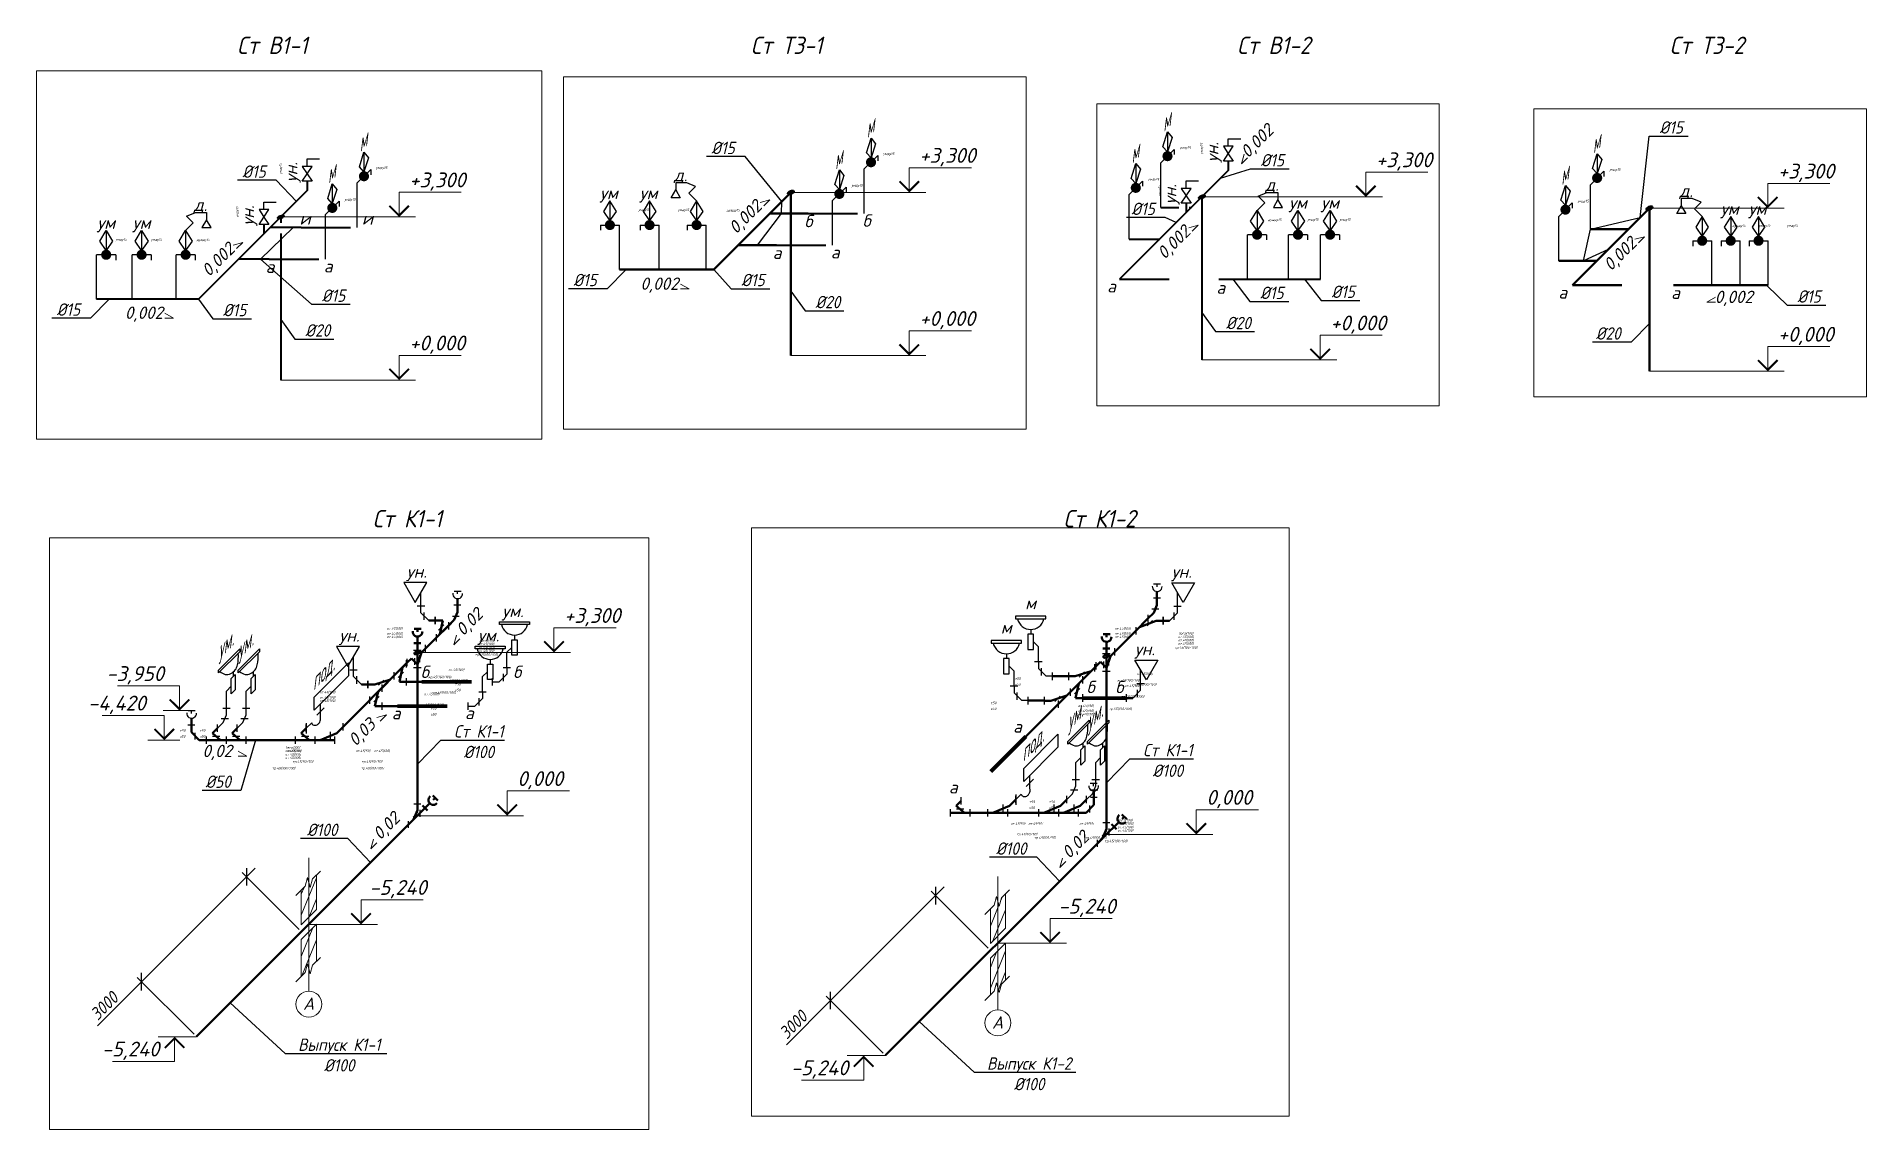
# Paper-space layout 'Лист2' of a CAD drawing. Header units: millimetres. Extents: x 27 to 397, y 56 to 277.
# The model-space entities are those that its viewports show. They can reach past a viewport. Long polylines and large blocks are cut down to what shows.
import ezdxf
from ezdxf import colors
from ezdxf.entities.mleader import LeaderData, LeaderLine
from ezdxf.enums import TextEntityAlignment as Align
from ezdxf.math import Vec2, Vec3

# ---------------------------------------------------------------- set-up
doc = ezdxf.new("R2010")
doc.units = ezdxf.units.MM
doc.linetypes.add('ACAD_ISO07W100', pattern=[3, 0, -3])
doc.layers.add('_ВК-Спецификация', color=3, linetype='Continuous', lineweight=15, plot=False, transparency=0.5)
for name, color, linetype, lineweight in [('ВК_B1', 5, 'Continuous', 40), ('ВК_K1', 34, 'Continuous', 50), ('ВК_T3', 1, 'Continuous', 50), ('ВК_В1_текст', 5, 'Continuous', 9), ('ВК_В1_текст @ 100', 5, 'Continuous', 9), ('ВК_К1_текст', 34, 'Continuous', 9), ('ВК_ТЗ_текст', 1, 'Continuous', 9), ('ВК_ТЗ_текст @ 100', 1, 'Continuous', 9)]:
    doc.layers.add(name, color=color, linetype=linetype, lineweight=lineweight)
doc.layers.add('ВК_defpoints', color=7, linetype='Continuous', plot=False)
for name, color, linetype in [('ВК_text', 7, 'Continuous'), ('ВК_text @ 1', 7, 'Continuous'), ('ВК_К1_размер', 7, 'Continuous'), ('ВК_К1_размер @ 100', 7, 'Continuous'), ('ВК_сантехника', 140, 'Continuous')]:
    doc.layers.add(name, color=color, linetype=linetype)
doc.styles.add('ISOPEUR', font='isocpeui.ttf', dxfattribs={"width": 0.9})
doc.dimstyles.new('Аннотативный', dxfattribs={"dimscale": 0, "dimtxt": 2.5, "dimasz": 2.5, "dimexe": 1.25, "dimexo": 0.625, "dimtad": 1, "dimdec": 0, "dimtxsty": 'ISOPEUR', "dimblk": 'OBLIQUE', "dimcen": 2.5, "dimclrt": 256, "dimadec": 0, "dimazin": 0, "dimtfac": 1, "dimtdec": 0, "dimtmove": 0, "dimatfit": 3, "dimfxl": 1, "dimtfillclr": 256, "dimarcsym": 0})

psp = doc.layouts.new('Лист2')

# ---------------------------------------------------------------- texts
at = {"layer": 'ВК_text @ 1', "char_height": 3.5, "attachment_point": 1, "style": 'ISOPEUR'}
for s, insert in [('Ст В1-1', (67.77, 276.86)), ('Ст Т3-1', (171.7, 276.86)), ('Ст В1-2', (270.08, 276.86)), ('Ст Т3-2', (357.59, 276.86)), ('Ст К1-1', (95.2, 181.08)), ('Ст К1-2', (234.95, 181.08))]:
    psp.add_mtext_dynamic_manual_height_columns(s, width=29.563, gutter_width=12.5, heights=[0], dxfattribs=dict(at, insert=insert))

msp = doc.modelspace()

# ---------------------------------------------------------------- texts
at = {"layer": 'ВК_text', "linetype": 'Continuous', "style": 'ISOPEUR'}
for s, p in [('и', (837306.1, 302325)), ('и', (838569, 302325)), ('б', (853763.4, 302045.5)), ('б', (855632.2, 302045.5)), ('б', (870051, 301485.1)), ('б', (870632.8, 301485.1)), ('а', (836622.1, 301348.1)), ('а', (837798.9, 301357.7)), ('а', (853178, 301208.9)), ('а', (854658.6, 301212.9)), ('а', (868565.5, 300683.6)), ('а', (878403.6, 300634.7)), ('а', (880613.6, 300608.5)), ('а', (867266.5, 299455.8)), ('б', (837307, 294659)), ('б', (838483.7, 294668.6)), ('а', (836665.9, 294017.9)), ('а', (837842.6, 294027.4)), ('а', (879512.6, 293378.7)), ('а', (881794.9, 293372.2))]:
    msp.add_text(s, height=250, dxfattribs=at).set_placement(p)

# ---------------------------------------------------------------- blocks, each defined once
blk = doc.blocks.new('*U149')
at = {"lineweight": 15}
h = blk.add_hatch(dxfattribs=at)
h.set_pattern_fill('ANSI31', color=256, scale=50, angle=23, style=0)
h.set_pattern_definition([(68, (3183.52, 294.12), (-147.1904, 59.469), [])])
h.paths.add_polyline_path([(153, 993), (73, 913), (27, 740), (-27, 940), (-73, 766), (-153, 686), (-153, -12), (153, 295)])
h = blk.add_hatch(dxfattribs=at)
h.set_pattern_fill('ANSI31', color=256, scale=50, angle=23, style=0)
h.set_pattern_definition([(68, (3183.52, 310.29), (-147.1904, 59.469), [])])
h.paths.add_polyline_path([(153, -4), (-153, -311), (-153, -1060), (-73, -980), (-27, -807), (27, -1007), (73, -834), (153, -754)])
at = {"lineweight": 15, "ltscale": 100}
blk.add_line((0, 1340), (0, -1356), dxfattribs=at)
at = {"lineweight": 15, "ltscale": 2}
for points in [[(232, 1072), (73, 913), (27, 740), (-27, 940), (-73, 766), (-262, 577)], [(232, -675), (73, -834), (27, -1007), (-27, -807), (-73, -980), (-262, -1169)]]:
    blk.add_lwpolyline(points, dxfattribs=at)
at = {"lineweight": 15}
for points in [[(153, 993), (153, 295), (-153, -12), (-153, 686)], [(-153, -1060), (-153, -311), (153, -4), (153, -754)]]:
    blk.add_lwpolyline(points, dxfattribs=at)
at = {"lineweight": 15, "ltscale": 100}
blk.add_circle((0, -1619), 263, dxfattribs=at)
at = {"lineweight": 15, "ltscale": 100, "style": 'ISOPEUR'}
blk.add_attdef('ОСЬ', (-118, -1734), '', height=250, dxfattribs=at)
blk = doc.blocks.new('*U776')
at = {"linetype": 'ByBlock', "lineweight": -2}
h = blk.add_hatch(color=256, dxfattribs=at)
h.paths.add_polyline_path([(2976, 212), (2948, 240), (2764, 57), (2764, 0)])
h.paths.add_polyline_path([(2580, 240), (2552, 212), (2764, 0), (2764, 57)])
for p, q in [((2764, 0), (2764, 500)), ((2764, 500), (4021, 500)), ((3098, 0), (0, 0))]:
    blk.add_line(p, q, dxfattribs=at)
at = {"linetype": 'ByBlock', "style": 'ISOPEUR'}
blk.add_attdef('ОТМЕТКА', (2970, 600), '', height=300, dxfattribs=at)
blk = doc.blocks.new('*U141')
at = {"lineweight": 15}
blk.add_lwpolyline([(0.53, 1.94), (0, 0), (1.24, 1.24)], dxfattribs=at)
at = {"lineweight": 15, "style": 'ISOPEUR'}
blk.add_attdef('УКЛОН', text='', height=2.5, rotation=45, dxfattribs=at).set_placement((3.12, 4.64), align=Align.MIDDLE_CENTER)
blk = doc.blocks.new('*U114')
at = {"lineweight": 15}
blk.add_lwpolyline([(-1.94, -0.53), (0, 0), (-1.24, -1.24)], dxfattribs=at)
at = {"lineweight": 15, "style": 'ISOPEUR'}
blk.add_attdef('УКЛОН', text='', height=2.5, rotation=45, dxfattribs=at).set_placement((-4.99, -3.47), align=Align.MIDDLE_CENTER)
blk = doc.blocks.new('*U472')
at = {"linetype": 'ByBlock', "lineweight": -2}
h = blk.add_hatch(color=256, dxfattribs=at)
h.paths.add_polyline_path([(2030, 212), (2001, 240), (1818, 57), (1818, 0)])
h.paths.add_polyline_path([(1634, 240), (1605, 212), (1818, 0), (1818, 57)])
for p, q in [((1818, 0), (1818, 500)), ((1818, 500), (3075, 500)), ((2151, 0), (0, 0))]:
    blk.add_line(p, q, dxfattribs=at)
at = {"linetype": 'ByBlock', "style": 'ISOPEUR'}
blk.add_attdef('ОТМЕТКА', (2024, 600), '', height=300, dxfattribs=at)
blk = doc.blocks.new('*U474')
at = {"linetype": 'ByBlock', "lineweight": -2}
h = blk.add_hatch(color=256, dxfattribs=at)
h.paths.add_polyline_path([(1267, 212), (1239, 240), (1055, 57), (1055, 0)])
h.paths.add_polyline_path([(871, 240), (843, 212), (1055, 0), (1055, 57)])
for p, q in [((1055, 0), (1055, 500)), ((1055, 500), (2312, 500)), ((1389, 0), (0, 0))]:
    blk.add_line(p, q, dxfattribs=at)
at = {"linetype": 'ByBlock', "style": 'ISOPEUR'}
blk.add_attdef('ОТМЕТКА', (1261, 600), '', height=300, dxfattribs=at)
blk = doc.blocks.new('_Oblique')
at = {"color": 0, "linetype": 'ByBlock', "lineweight": -2}
blk.add_line((-0.5, -0.5), (0.5, 0.5), dxfattribs=at)
blk = doc.blocks.new('*D473')
at = {"layer": 'Defpoints', "color": 0, "transparency": 16777216}
for p in [(850238, 298022), (851347, 296913), (849226, 294791)]:
    blk.add_point(p, dxfattribs=at)
at = {"layer": 'ВК_К1_размер', "color": 0, "lineweight": -2, "transparency": 16777216}
for p, q in [((850238, 298022), (848117, 295900)), ((851303, 296957), (850150, 298110)), ((850238, 298022), (850415, 298198)), ((848117, 295900), (847222, 295005)), ((849182, 294836), (848029, 295989))]:
    blk.add_line(p, q, dxfattribs=at)
at = {"layer": 'ВК_К1_размер', "color": 0, "lineweight": -2, "transparency": 16777216, "xscale": 250, "yscale": 250, "zscale": 250}
for p, rotation in [((850238, 298022), 224.9993430000016), ((848117, 295900), 44.99934300000159)]:
    blk.add_blockref('_Oblique', p, dxfattribs=dict(at, rotation=rotation))
at = {"layer": 'ВК_К1_размер', "transparency": 16777216, "insert": (847360, 295409), "char_height": 250, "attachment_point": 5, "rotation": 44.9993, "style": 'ISOPEUR'}
blk.add_mtext('3000', dxfattribs=at)
blk = doc.blocks.new('_None')
blk = doc.blocks.new('*U475')
at = {"linetype": 'ByBlock', "lineweight": -2}
h = blk.add_hatch(color=256, dxfattribs=at)
h.paths.add_polyline_path([(-657, -212), (-629, -240), (-445, -57), (-445, 0)])
h.paths.add_polyline_path([(-261, -240), (-233, -212), (-445, 0), (-445, -57)])
for p, q in [((-779, 0), (0, 0)), ((-445, 0), (-445, -500)), ((-445, -500), (-1702, -500))]:
    blk.add_line(p, q, dxfattribs=at)
at = {"linetype": 'ByBlock', "style": 'ISOPEUR'}
blk.add_attdef('ОТМЕТКА', (-1694, -400), '', height=300, dxfattribs=at)
blk = doc.blocks.new('*U151')
at = {"lineweight": 30}
for p, q in [((-775, 596), (-633, 596)), ((-704, 541), (-704, 596)), ((-778, 309), (-638, 309)), ((-629, 9), (-629, 149)), ((-400, -75), (-400, 75)), ((-130, 73), (-280, 73)), ((-182, 165), (-182, 315)), ((0, -75), (0, 75))]:
    blk.add_line(p, q, dxfattribs=at)
at = {"lineweight": -2}
for p, q in [((-708, 309), (-708, 442)), ((-708, 158), (-708, 309)), ((-550, 0), (-708, 158)), ((-400, 0), (-550, 0)), ((0, 0), (-400, 0)), ((-283, 140), (-182, 240)), ((-283, 140), (-119, 0))]:
    blk.add_line(p, q, dxfattribs=at)
at = {"lineweight": 30}
blk.add_arc((-704, 541), 98.3, 173.305, 2.2035, dxfattribs=at)
at = {"layer": '_ВК-Спецификация', "linetype": 'ByBlock', "style": 'ISOPEUR'}
for s, p in [('загл(100)', (1341, -150)), ('от.45(100)', (1349, -218)), ('от.45(100)', (1349, -289)), ('от.45(100)', (1349, -356)), ('тр.45(100/100)', (1158, -570))]:
    blk.add_text(s, height=50, dxfattribs=at).set_placement(p, align=Align.MIDDLE_CENTER)
blk = doc.blocks.new('*U795')
at = {"lineweight": 30}
for p, q in [((20, 1176), (450, 1606)), ((450, 1549), (20, 1119)), ((450, 1606), (450, 1549)), ((20, 1119), (20, 1176)), ((321, 1139), (321, 1044)), ((281, 849), (183, 751)), ((183, 274), (183, 751)), ((281, 1004), (361, 1084)), ((281, 694), (281, 1004)), ((361, 775), (281, 694)), ((361, 1084), (361, 775)), ((108, 403), (258, 403)), ((0, -75), (0, 75)), ((74, 195), (224, 195)), ((116, 116), (183, 274))]:
    blk.add_line(p, q, dxfattribs=at)
at = {"lineweight": -2, "ltscale": 100}
blk.add_line((0, 0), (116, 116), dxfattribs=at)
at = {"lineweight": 30}
blk.add_spline([(49, 1148), (158, 1090), (361, 1180), (406, 1281), (422, 1521)], degree=3, dxfattribs=at)
at = {"lineweight": -2, "style": 'ISOPEUR', "oblique": 45}
blk.add_text('ум.', height=250, rotation=45, dxfattribs=at).set_placement((99, 1630), align=Align.MIDDLE_CENTER)
at = {"layer": '_ВК-Спецификация', "style": 'ISOPEUR'}
for p in [(-705, 40), (-705, -101), (-705, -325)]:
    blk.add_attdef('ФАСОННАЯ_ЧАСТЬ', text='', height=50, dxfattribs=at).set_placement(p, align=Align.CENTER)
blk = doc.blocks.new('*U476')
at = {"lineweight": 15}
blk.add_lwpolyline([(-1.75, 1), (0, 0), (-1.75, 0)], dxfattribs=at)
at = {"lineweight": 15, "style": 'ISOPEUR'}
blk.add_attdef('УКЛОН', text='', height=2.5, dxfattribs=at).set_placement((-5.98, 1.08), align=Align.MIDDLE_CENTER)
blk = doc.blocks.new('*U146')
at = {"linetype": 'ByBlock', "lineweight": -2}
h = blk.add_hatch(color=256, dxfattribs=at)
h.paths.add_polyline_path([(-527, 212), (-499, 240), (-315, 57), (-315, 0)])
h.paths.add_polyline_path([(-131, 240), (-103, 212), (-315, 0), (-315, 57)])
for p, q in [((-315, 500), (-1572, 500)), ((-315, 0), (-315, 500)), ((-649, 0), (0, 0))]:
    blk.add_line(p, q, dxfattribs=at)
at = {"linetype": 'ByBlock', "style": 'ISOPEUR'}
blk.add_attdef('ОТМЕТКА', (-1565, 600), '', height=300, dxfattribs=at)
blk = doc.blocks.new('*U480')
at = {"lineweight": 30}
for p, q in [((-400, -75), (-400, 75)), ((-130, 73), (-280, 73)), ((-182, 165), (-182, 315)), ((0, -75), (0, 75))]:
    blk.add_line(p, q, dxfattribs=at)
at = {"lineweight": -2}
for p, q in [((0, 0), (-400, 0)), ((-283, 140), (-182, 240)), ((-283, 140), (-119, 0))]:
    blk.add_line(p, q, dxfattribs=at)
at = {"layer": '_ВК-Спецификация', "linetype": 'ByBlock', "style": 'ISOPEUR'}
for s, p in [('от.45(50)', (967, -218)), ('тр.45(50/50)', (1146, -434))]:
    blk.add_text(s, height=50, dxfattribs=at).set_placement(p, align=Align.MIDDLE_CENTER)
blk = doc.blocks.new('*U136')
at = {"lineweight": 30}
for p, q in [((0, -75), (0, 75)), ((311, 20), (311, 170)), ((400, -75), (400, 75)), ((563, 193), (563, 343))]:
    blk.add_line(p, q, dxfattribs=at)
for p, q in [((0, 0), (400, 0)), ((97, 0), (435, 140)), ((563, 268), (435, 140))]:
    blk.add_line(p, q)
at = {"layer": '_ВК-Спецификация', "linetype": 'ByBlock', "style": 'ISOPEUR'}
for s, p in [('от.45(100)', (1349, -218)), ('тр.45(100/100)', (1158, -570))]:
    blk.add_text(s, height=50, dxfattribs=at).set_placement(p, align=Align.MIDDLE_CENTER)
blk = doc.blocks.new('*U187')
at = {"lineweight": 30}
for p, q in [((161, 629), (854, 1322)), ((854, 1322), (854, 1058)), ((854, 1058), (161, 365)), ((161, 365), (161, 629))]:
    blk.add_line(p, q, dxfattribs=at)
at = {"lineweight": 30, "ltscale": 100}
for p, q in [((212, 266), (361, 415)), ((287, 227), (287, 491)), ((0, 0), (111, 111)), ((0, 105), (0, -105))]:
    blk.add_line(p, q, dxfattribs=at)
blk.add_spline([(111, 111), (121, 84), (152, 64), (204, 62), (237, 82), (274, 124), (288, 172), (287, 227)], degree=3, dxfattribs=at)
at = {"style": 'ISOPEUR', "oblique": 45}
blk.add_text('под.', height=250, rotation=45, dxfattribs=at).set_placement((278, 1062), align=Align.MIDDLE_CENTER)
blk = doc.blocks.new('*U481')
for p, q in [((-246, -246), (0, 0)), ((-138, -366), (-71, -71)), ((-138, -366), (0, -366))]:
    blk.add_line(p, q)
at = {"lineweight": 30}
for p, q in [((0, 75), (0, -75)), ((-246, -171), (-246, -321)), ((-53, -172), (-159, -278)), ((0, -291), (0, -441))]:
    blk.add_line(p, q, dxfattribs=at)
at = {"layer": '_ВК-Спецификация', "linetype": 'ByBlock', "style": 'ISOPEUR'}
for s, p in [('тр.45(100/100)', (1016, -336)), ('от.45(100)', (1016, -120))]:
    blk.add_text(s, height=50, dxfattribs=at).set_placement(p, align=Align.MIDDLE_CENTER)
blk = doc.blocks.new('*U800')
at = {"lineweight": 30}
for p, q in [((444, 947), (444, 851)), ((289, 598), (387, 697)), ((289, 292), (289, 598)), ((0, -75), (0, 75)), ((131, 0), (289, 158)), ((214, 292), (364, 292)), ((222, 15), (222, 165)), ((289, 292), (289, 158))]:
    blk.add_line(p, q, dxfattribs=at)
at = {"lineweight": -2}
blk.add_line((0, 0), (131, 0), dxfattribs=at)
at = {"lineweight": 30}
for points in [[(139, 1217), (748, 1217), (748, 1160), (139, 1160)], [(387, 851), (501, 851), (501, 542), (387, 542)]]:
    blk.add_lwpolyline(points, close=True, dxfattribs=at)
blk.add_arc((444, 1217), 270, 192.1772, 347.8228, dxfattribs=at)
at = {"lineweight": -2, "style": 'ISOPEUR'}
blk.add_text('ум.', height=250, dxfattribs=at).set_placement((411, 1434), align=Align.MIDDLE_CENTER)
at = {"layer": '_ВК-Спецификация', "style": 'ISOPEUR'}
for p in [(-705, 40), (-705, -101), (-705, -325)]:
    blk.add_attdef('ФАСОННАЯ_ЧАСТЬ', text='', height=50, dxfattribs=at).set_placement(p, align=Align.CENTER)
blk = doc.blocks.new('*U483')
for p, q in [((-246, -246), (0, 0)), ((-528, -173), (-389, -173)), ((-389, -173), (-71, -71))]:
    blk.add_line(p, q)
at = {"lineweight": 30}
for p, q in [((0, 75), (0, -75)), ((-528, -98), (-528, -248)), ((-205, -84), (-311, -190)), ((-246, -171), (-246, -321))]:
    blk.add_line(p, q, dxfattribs=at)
at = {"layer": '_ВК-Спецификация', "linetype": 'ByBlock', "style": 'ISOPEUR'}
for s, p in [('тр.45(100/100)', (1016, -336)), ('от.45(100)', (1016, -120))]:
    blk.add_text(s, height=50, dxfattribs=at).set_placement(p, align=Align.MIDDLE_CENTER)
blk = doc.blocks.new('*U194')
at = {"lineweight": 30}
for p, q in [((-289, 292), (-289, 567)), ((-214, 292), (-364, 292)), ((-289, 158), (-289, 292)), ((-131, 0), (-289, 158)), ((-222, 15), (-222, 165)), ((0, -75), (0, 75))]:
    blk.add_line(p, q, dxfattribs=at)
at = {"lineweight": -2}
blk.add_line((0, 0), (-131, 0), dxfattribs=at)
at = {"lineweight": 30}
blk.add_lwpolyline([(-405, 366), (-173, 768), (-637, 768)], close=True, dxfattribs=at)
at = {"lineweight": -2, "style": 'ISOPEUR'}
blk.add_text('ун.', height=250, dxfattribs=at).set_placement((-376, 991), align=Align.MIDDLE_CENTER)
at = {"layer": '_ВК-Спецификация', "style": 'ISOPEUR'}
for p in [(-977, -97), (-977, -221), (-977, -352)]:
    blk.add_attdef('ФАСОННЫЕ_ЧАСТИ', p, '', height=50, dxfattribs=at)
blk = doc.blocks.new('*U170')
at = {"lineweight": 30}
for p, q in [((363, 948), (505, 948)), ((434, 893), (434, 948)), ((-18, 426), (-18, 276)), ((327, 443), (467, 443)), ((500, 661), (360, 661)), ((0, 75), (0, -75)), ((50, 160), (156, 266)), ((246, 321), (246, 171))]:
    blk.add_line(p, q, dxfattribs=at)
for p, q in [((430, 661), (430, 795)), ((364, 364), (430, 522)), ((430, 522), (430, 661)), ((-18, 351), (132, 351)), ((0, 0), (246, 246)), ((132, 351), (73, 73)), ((246, 246), (364, 364))]:
    blk.add_line(p, q)
blk.add_arc((434, 893), 98.3, 173.305, 2.2035, dxfattribs=at)
at = {"layer": '_ВК-Спецификация', "linetype": 'ByBlock', "style": 'ISOPEUR'}
for s, p in [('тр.45(100/100)', (1016, -336)), ('от.45(100)', (1016, -120)), ('от.45(100)', (1016, -191)), ('от.45(100)', (1016, -258)), ('загл(100)', (1018, -51))]:
    blk.add_text(s, height=50, dxfattribs=at).set_placement(p, align=Align.MIDDLE_CENTER)
blk = doc.blocks.new('*U484')
for p, q in [((168, 395), (83, 310)), ((-118, 194), (-203, 109)), ((0, 69), (-118, 194)), ((0, 351), (0, 0)), ((0, 69), (83, 310))]:
    blk.add_line(p, q)
at = {"lineweight": 30}
for p, q in [((168, 320), (168, 470)), ((-203, 34), (-203, 184)), ((75, 351), (-75, 351)), ((75, 0), (-75, 0)), ((-59, 202), (-59, 62)), ((42, 260), (42, 120))]:
    blk.add_line(p, q, dxfattribs=at)
at = {"layer": '_ВК-Спецификация', "linetype": 'ByBlock', "style": 'ISOPEUR'}
blk.add_text('кр.45(100/100)', height=50, dxfattribs=at).set_placement((455, -182), align=Align.MIDDLE_CENTER)
blk = doc.blocks.new('*U198')
for p, q in [((-228, -228), (0, 0)), ((-130, -130), (-49, 61)), ((-49, 61), (-49, 190))]:
    blk.add_line(p, q)
at = {"lineweight": 30}
for p, q in [((-136, -77), (-37, 22)), ((-119, 190), (21, 190)), ((0, 70), (0, -70)), ((-228, -298), (-228, -158))]:
    blk.add_line(p, q, dxfattribs=at)
blk = doc.blocks.new('*U679')
at = {"color": 0, "linetype": 'ByBlock', "lineweight": 30}
for p, q in [((193, 1389), (193, 988)), ((0, 0), (0, 900)), ((385, 900), (0, 900)), ((385, 900), (385, 794))]:
    blk.add_line(p, q, dxfattribs=at)
blk.add_lwpolyline([(62, 1175), (193, 1389), (323, 1175), (193, 988)], close=True, dxfattribs=at)
at = {"color": 0, "linetype": 'ByBlock', "lineweight": 30, "const_width": 102}
blk.add_lwpolyline([(142, 900, 1), (244, 900, 1)], format="xyb", close=True, dxfattribs=at)
at = {"color": 0, "lineweight": -2, "style": 'ISOPEUR'}
blk.add_text('ум', height=250, dxfattribs=at).set_placement((192, 1548), align=Align.MIDDLE_CENTER)
at = {"layer": '_ВК-Спецификация', "style": 'ISOPEUR'}
blk.add_attdef('ДУ', text='', height=50, dxfattribs=at).set_placement((495, 1185), align=Align.CENTER)
blk = doc.blocks.new('*U485')
at = {"color": 0, "linetype": 'ByBlock', "lineweight": 30}
for p, q in [((-150, 250), (0, 250)), ((0, 250), (0, 0))]:
    blk.add_line(p, q, dxfattribs=at)
for points in [[(-453, 350), (-301, 250), (-453, 150), (-453, 350)], [(-150, 350), (-301, 250), (-150, 150), (-150, 350)]]:
    blk.add_lwpolyline(points, dxfattribs=at)
at = {"style": 'ISOPEUR'}
blk.add_text('ун.', height=250, dxfattribs=at).set_placement((-271, 576), align=Align.MIDDLE_CENTER)
at = {"layer": '_ВК-Спецификация', "style": 'ISOPEUR'}
blk.add_attdef('ДУ', text='', height=50, dxfattribs=at).set_placement((-196, 767), align=Align.CENTER)
blk = doc.blocks.new('*U486')
at = {"color": 0, "linetype": 'ByBlock', "lineweight": 30}
for p, q in [((193, 1389), (349, 1545)), ((212, 1682), (393, 1757)), ((349, 1545), (212, 1682)), ((393, 1757), (615, 1757)), ((615, 1757), (615, 1610)), ((193, 1389), (193, 988)), ((0, 0), (0, 900)), ((385, 900), (0, 900)), ((385, 900), (385, 794))]:
    blk.add_line(p, q, dxfattribs=at)
for points in [[(615, 1610), (524, 1452), (707, 1452)], [(62, 1175), (193, 1389), (323, 1175), (193, 988)]]:
    blk.add_lwpolyline(points, close=True, dxfattribs=at)
at = {"color": 0, "linetype": 'ByBlock', "lineweight": 30, "const_width": 102}
blk.add_lwpolyline([(142, 900, 1), (244, 900, 1)], format="xyb", close=True, dxfattribs=at)
at = {"color": 0, "lineweight": -2, "style": 'ISOPEUR'}
blk.add_text('д.', height=250, dxfattribs=at).set_placement((495, 1911), align=Align.MIDDLE_CENTER)
at = {"layer": '_ВК-Спецификация', "style": 'ISOPEUR'}
blk.add_attdef('ДУ', text='', height=50, dxfattribs=at).set_placement((549, 1178), align=Align.CENTER)
blk = doc.blocks.new('*U770')
at = {"color": 0, "linetype": 'ByBlock', "lineweight": 30}
for p, q in [((136, 1526), (136, 1124)), ((272, 1172), (0, 900)), ((272, 1172), (272, 1067)), ((0, 0), (0, 900))]:
    blk.add_line(p, q, dxfattribs=at)
blk.add_lwpolyline([(44, 1226), (136, 1526), (228, 1411), (136, 1124)], close=True, dxfattribs=at)
at = {"color": 0, "linetype": 'ByBlock', "lineweight": 30, "const_width": 102}
blk.add_lwpolyline([(85, 1036, 1), (187, 1036, 1)], format="xyb", close=True, dxfattribs=at)
at = {"color": 0, "lineweight": -2, "style": 'ISOPEUR', "oblique": 45}
blk.add_text('м', height=250, rotation=45, dxfattribs=at).set_placement((47, 1681), align=Align.MIDDLE_CENTER)
at = {"layer": '_ВК-Спецификация', "style": 'ISOPEUR'}
blk.add_attdef('ДУ', text='', height=50, dxfattribs=at).set_placement((495, 1185), align=Align.CENTER)
blk = doc.blocks.new('*U754')
at = {"color": 0, "linetype": 'ByBlock', "lineweight": 30}
for p, q in [((-193, 1389), (-193, 988)), ((-385, 900), (0, 900)), ((-385, 900), (-385, 794)), ((0, 0), (0, 900))]:
    blk.add_line(p, q, dxfattribs=at)
blk.add_lwpolyline([(-62, 1175), (-193, 1389), (-323, 1175), (-193, 988)], close=True, dxfattribs=at)
at = {"color": 0, "linetype": 'ByBlock', "lineweight": 30, "const_width": 102}
blk.add_lwpolyline([(-142, 900, -1), (-244, 900, -1)], format="xyb", close=True, dxfattribs=at)
at = {"color": 0, "lineweight": -2, "style": 'ISOPEUR'}
blk.add_text('ум', height=250, dxfattribs=at).set_placement((-214, 1548), align=Align.MIDDLE_CENTER)
at = {"layer": '_ВК-Спецификация', "style": 'ISOPEUR'}
blk.add_attdef('ДУ', text='', height=50, dxfattribs=at).set_placement((495, 1185), align=Align.CENTER)
blk = doc.blocks.new('*U40')
at = {"color": 0, "linetype": 'ByBlock', "lineweight": 30}
for p, q in [((-615, 1757), (-615, 1610)), ((-393, 1757), (-615, 1757)), ((-212, 1682), (-393, 1757)), ((-349, 1545), (-212, 1682)), ((-193, 1389), (-349, 1545)), ((-193, 1389), (-193, 988)), ((-385, 900), (0, 900)), ((-385, 900), (-385, 794)), ((0, 0), (0, 900))]:
    blk.add_line(p, q, dxfattribs=at)
for points in [[(-615, 1610), (-524, 1452), (-707, 1452)], [(-62, 1175), (-193, 1389), (-323, 1175), (-193, 988)]]:
    blk.add_lwpolyline(points, close=True, dxfattribs=at)
at = {"color": 0, "linetype": 'ByBlock', "lineweight": 30, "const_width": 102}
blk.add_lwpolyline([(-142, 900, -1), (-244, 900, -1)], format="xyb", close=True, dxfattribs=at)
at = {"color": 0, "lineweight": -2, "style": 'ISOPEUR'}
blk.add_text('д.', height=250, dxfattribs=at).set_placement((-516, 1911), align=Align.MIDDLE_CENTER)
at = {"layer": '_ВК-Спецификация', "style": 'ISOPEUR'}
blk.add_attdef('ДУ', text='', height=50, dxfattribs=at).set_placement((549, 1178), align=Align.CENTER)
blk = doc.blocks.new('*U669')
at = {"linetype": 'ByBlock', "lineweight": -2}
h = blk.add_hatch(color=256, dxfattribs=at)
h.paths.add_polyline_path([(2605, 212), (2577, 240), (2393, 57), (2393, 0)])
h.paths.add_polyline_path([(2209, 240), (2181, 212), (2393, 0), (2393, 57)])
for p, q in [((2393, 0), (2393, 500)), ((2393, 500), (3650, 500)), ((2727, 0), (0, 0))]:
    blk.add_line(p, q, dxfattribs=at)
at = {"linetype": 'ByBlock', "style": 'ISOPEUR'}
blk.add_attdef('ОТМЕТКА', (2599, 600), '', height=300, dxfattribs=at)
blk = doc.blocks.new('*U774')
at = {"lineweight": 15}
blk.add_lwpolyline([(-1.75, 1), (0, 0), (-1.75, 0)], dxfattribs=at)
at = {"lineweight": 15, "style": 'ISOPEUR'}
blk.add_attdef('УКЛОН', text='', height=2.5, rotation=360, dxfattribs=at).set_placement((-5.98, 1.08), align=Align.MIDDLE_CENTER)
blk = doc.blocks.new('*U775')
at = {"lineweight": 15}
blk.add_lwpolyline([(-1.94, -0.53), (0, 0), (-1.24, -1.24)], dxfattribs=at)
at = {"lineweight": 15, "style": 'ISOPEUR'}
blk.add_attdef('УКЛОН', text='', height=2.5, rotation=45, dxfattribs=at).set_placement((-4.99, -3.47), align=Align.MIDDLE_CENTER)
blk = doc.blocks.new('*U137')
at = {"lineweight": 30}
for p, q in [((775, 596), (633, 596)), ((704, 541), (704, 596)), ((0, -75), (0, 75)), ((311, 20), (311, 170)), ((400, -75), (400, 75)), ((563, 193), (563, 343)), ((629, 9), (629, 149)), ((778, 309), (638, 309))]:
    blk.add_line(p, q, dxfattribs=at)
at = {"lineweight": -2}
for p, q in [((708, 309), (708, 442)), ((400, 0), (550, 0)), ((550, 0), (708, 158)), ((708, 158), (708, 309))]:
    blk.add_line(p, q, dxfattribs=at)
for p, q in [((0, 0), (400, 0)), ((97, 0), (435, 140)), ((563, 268), (435, 140))]:
    blk.add_line(p, q)
at = {"lineweight": 30}
blk.add_arc((704, 541), 98.3, 177.7965, 6.695, dxfattribs=at)
at = {"layer": '_ВК-Спецификация', "linetype": 'ByBlock', "style": 'ISOPEUR'}
for s, p in [('загл(100)', (1341, -150)), ('от.45(100)', (1349, -218)), ('от.45(100)', (1349, -289)), ('от.45(100)', (1349, -356)), ('тр.45(100/100)', (1158, -570))]:
    blk.add_text(s, height=50, dxfattribs=at).set_placement(p, align=Align.MIDDLE_CENTER)
blk = doc.blocks.new('*U779')
at = {"lineweight": 30}
for p, q in [((0, -75), (0, 75)), ((311, 20), (311, 170)), ((400, -75), (400, 75)), ((563, 193), (563, 343))]:
    blk.add_line(p, q, dxfattribs=at)
for p, q in [((0, 0), (400, 0)), ((97, 0), (435, 140)), ((563, 268), (435, 140))]:
    blk.add_line(p, q)
at = {"layer": '_ВК-Спецификация', "linetype": 'ByBlock', "style": 'ISOPEUR'}
for s, p in [('от.45(50)', (967, -218)), ('тр.45(100/50)', (1153, -501))]:
    blk.add_text(s, height=50, dxfattribs=at).set_placement(p, align=Align.MIDDLE_CENTER)
blk = doc.blocks.new('*U804')
at = {"lineweight": 30}
for p, q in [((-444, 947), (-444, 851)), ((-289, 598), (-387, 697)), ((-289, 292), (-289, 598)), ((-214, 292), (-364, 292)), ((-289, 292), (-289, 158)), ((-131, 0), (-289, 158)), ((-222, 15), (-222, 165)), ((0, -75), (0, 75))]:
    blk.add_line(p, q, dxfattribs=at)
at = {"lineweight": -2}
blk.add_line((0, 0), (-131, 0), dxfattribs=at)
at = {"lineweight": 30}
for points in [[(-139, 1217), (-748, 1217), (-748, 1160), (-139, 1160)], [(-387, 851), (-501, 851), (-501, 542), (-387, 542)]]:
    blk.add_lwpolyline(points, close=True, dxfattribs=at)
blk.add_arc((-444, 1217), 270, 192.1772, 347.8228, dxfattribs=at)
at = {"lineweight": -2, "style": 'ISOPEUR'}
blk.add_text('м', height=250, dxfattribs=at).set_placement((-446, 1482), align=Align.MIDDLE_CENTER)
at = {"layer": '_ВК-Спецификация', "style": 'ISOPEUR'}
for p in [(-705, 40), (-705, -101), (-705, -325)]:
    blk.add_attdef('ФАСОННАЯ_ЧАСТЬ', text='', height=50, dxfattribs=at).set_placement(p, align=Align.CENTER)
blk = doc.blocks.new('*U166')
at = {"lineweight": 30}
for p, q in [((363, 948), (505, 948)), ((434, 893), (434, 948)), ((327, 443), (467, 443)), ((500, 661), (360, 661)), ((0, 75), (0, -75)), ((339, 208), (233, 102)), ((246, 321), (246, 171)), ((555, 280), (555, 130))]:
    blk.add_line(p, q, dxfattribs=at)
for p, q in [((430, 661), (430, 795)), ((364, 364), (430, 522)), ((430, 522), (430, 661)), ((0, 0), (246, 246)), ((74, 74), (417, 205)), ((246, 246), (364, 364)), ((417, 205), (556, 205))]:
    blk.add_line(p, q)
blk.add_arc((434, 893), 98.3, 173.305, 2.2035, dxfattribs=at)
at = {"layer": '_ВК-Спецификация', "linetype": 'ByBlock', "style": 'ISOPEUR'}
for s, p in [('тр.45(100/100)', (1016, -336)), ('от.45(100)', (1016, -120)), ('от.45(100)', (1016, -191)), ('от.45(100)', (1016, -258)), ('загл(100)', (1018, -51))]:
    blk.add_text(s, height=50, dxfattribs=at).set_placement(p, align=Align.MIDDLE_CENTER)
blk = doc.blocks.new('*U812')
at = {"lineweight": 30}
for p, q in [((289, 292), (289, 567)), ((0, -75), (0, 75)), ((131, 0), (289, 158)), ((214, 292), (364, 292)), ((222, 15), (222, 165)), ((289, 158), (289, 292))]:
    blk.add_line(p, q, dxfattribs=at)
at = {"lineweight": -2}
blk.add_line((0, 0), (131, 0), dxfattribs=at)
at = {"lineweight": 30}
blk.add_lwpolyline([(405, 366), (173, 768), (637, 768)], close=True, dxfattribs=at)
at = {"lineweight": -2, "style": 'ISOPEUR'}
blk.add_text('ун.', height=250, dxfattribs=at).set_placement((374, 991), align=Align.MIDDLE_CENTER)
at = {"layer": '_ВК-Спецификация', "style": 'ISOPEUR'}
for p in [(-977, -97), (-977, -221), (-977, -352)]:
    blk.add_attdef('ФАСОННЫЕ_ЧАСТИ', p, '', height=50, dxfattribs=at)
blk = doc.blocks.new('*D815')
at = {"layer": 'Defpoints', "color": 0, "transparency": 16777216}
for p in [(866996, 297387), (868105, 296278), (865983, 294157)]:
    blk.add_point(p, dxfattribs=at)
at = {"layer": 'ВК_К1_размер', "color": 0, "lineweight": -2, "transparency": 16777216}
for p, q in [((866996, 297387), (864874, 295266)), ((868060, 296323), (866907, 297476)), ((866996, 297387), (867172, 297564)), ((864874, 295266), (863979, 294371)), ((865939, 294201), (864786, 295354))]:
    blk.add_line(p, q, dxfattribs=at)
at = {"layer": 'ВК_К1_размер', "color": 0, "lineweight": -2, "transparency": 16777216, "xscale": 250, "yscale": 250, "zscale": 250}
for p, rotation in [((866996, 297387), 224.9993430000016), ((864874, 295266), 44.99934300000159)]:
    blk.add_blockref('_Oblique', p, dxfattribs=dict(at, rotation=rotation))
at = {"layer": 'ВК_К1_размер', "transparency": 16777216, "insert": (864117, 294774), "char_height": 250, "attachment_point": 5, "rotation": 44.9993, "style": 'ISOPEUR'}
blk.add_mtext('3000', dxfattribs=at)
blk = doc.blocks.new('*U817')
at = {"lineweight": 15}
blk.add_lwpolyline([(0.53, 1.94), (0, 0), (1.24, 1.24)], dxfattribs=at)
at = {"lineweight": 15, "style": 'ISOPEUR'}
blk.add_attdef('УКЛОН', text='', height=2.5, rotation=45, dxfattribs=at).set_placement((3.12, 4.64), align=Align.MIDDLE_CENTER)
blk = doc.blocks.new('*U818')
at = {"linetype": 'ByBlock', "lineweight": -2}
h = blk.add_hatch(color=256, dxfattribs=at)
h.paths.add_polyline_path([(3529, 212), (3501, 240), (3317, 57), (3317, 0)])
h.paths.add_polyline_path([(3133, 240), (3105, 212), (3317, 0), (3317, 57)])
for p, q in [((3317, 0), (3317, 500)), ((3317, 500), (4574, 500)), ((3651, 0), (0, 0))]:
    blk.add_line(p, q, dxfattribs=at)
at = {"linetype": 'ByBlock', "style": 'ISOPEUR'}
blk.add_attdef('ОТМЕТКА', (3523, 600), '', height=300, dxfattribs=at)
blk = doc.blocks.new('*U821')
at = {"lineweight": 15}
blk.add_lwpolyline([(1.75, 1), (0, 0), (1.75, 0)], dxfattribs=at)
at = {"lineweight": 15, "style": 'ISOPEUR'}
blk.add_attdef('УКЛОН', text='', height=2.5, dxfattribs=at).set_placement((5.48, 1.08), align=Align.MIDDLE_CENTER)

# ---------------------------------------------------------------- dimensions: what is measured, and where the dimension line sits
at = {"layer": 'ВК_К1_размер @ 100'}
for base, p1, p2, picture, middle in [((850238.3, 298021.7), (849225.8, 294791.5), (851347.2, 296912.8), '*D473', (847492.5, 295276)), ((866995.7, 297387.3), (865983.2, 294157.1), (868104.5, 296278.4), '*D815', (864249.9, 294641.6))]:
    dim = msp.add_linear_dim(base=base, p1=p1, p2=p2, angle=44.99934, dimstyle='Аннотативный', override={"dimscale": 100, "dimtix": 0, "dimtofl": 1, "dimtmove": 0, "dimatfit": 1}, dxfattribs=at)
    dim.commit()
    dim.dimension.update_dxf_attribs({"geometry": picture, "text_midpoint": middle, "dimtype": 161})

# ---------------------------------------------------------------- linework, layer by layer
at = {"layer": 'ВК_B1'}
for p, q in [((837464, 303201.7), (837464, 303015.1)), ((880854.3, 303290.5), (880854.3, 303103.8)), ((837464, 303015.1), (835264.2, 300815.2)), ((880854.3, 303103.8), (878654.5, 300904)), ((836929.1, 302480.1), (836929.1, 302360.5)), ((880002.4, 302438.7), (880002.4, 302252)), ((880319.4, 302568.9), (880319.4, 299268.9)), ((836587.9, 302325.7), (836587.9, 302139)), ((837337.6, 302268.6), (836717.5, 302268.6)), ((836929.1, 302143.5), (836929.1, 299180.1)), ((879487.8, 302357.3), (879854, 302357.4)), ((880058.8, 302357.4), (880107.8, 302357.4)), ((878846.7, 301716.2), (879466.7, 301716.2)), ((836696.5, 301627.4), (836076.4, 301627.4)), ((835264.2, 300815.2), (833203.2, 300815.2)), ((880659.6, 300904), (882720.5, 300904.1))]:
    msp.add_line(p, q, dxfattribs=at)
at = {"layer": 'ВК_B1', "linetype": 'ACAD_ISO07W100'}
for p, q in [((837337.6, 302268.6), (838475.4, 302268.6)), ((836696.5, 301627.4), (837834.3, 301627.4)), ((878654.5, 300904), (880659.6, 300904)), ((837381.3, 294938.3), (838519.2, 294938.3)), ((836740.2, 294297.2), (837878.1, 294297.2))]:
    msp.add_line(p, q, dxfattribs=at)
at = {"layer": 'ВК_B1'}
for centre in [(836929.1, 302480.1), (880319.4, 302568.9)]:
    msp.add_ellipse(centre, major_axis=(60.4, 25), ratio=0.4142, dxfattribs=at)
at = {"layer": 'ВК_K1'}
for p, q in [((853862.9, 302643.9), (854439.4, 303220.4)), ((853627.5, 303037.3), (853769.4, 303037.3)), ((853694.6, 302750), (853694.6, 302883.7)), ((853698.4, 302981.9), (853698.4, 303037.3)), ((853624.6, 302750), (853764.6, 302750)), ((853694.5, 302560.1), (853694.5, 299370.2)), ((853694.6, 302599.2), (853694.6, 302750)), ((870384.9, 302675.3), (870526.8, 302675.3)), ((870452, 302388), (870452, 302521.7)), ((870455.8, 302619.9), (870455.8, 302675.3)), ((871045.4, 302746.1), (870535.1, 302235.9)), ((853491.6, 302357.2), (852063.3, 300928.9)), ((870334.2, 302119.6), (868820.3, 300605.9)), ((870382, 302388), (870522, 302388)), ((870452, 302237.2), (870452, 302388)), ((853467.9, 301967.9), (853787.7, 301967.9)), ((869364.9, 301825.2), (869684.8, 301825.2)), ((870451.9, 301925.7), (870451.9, 298735.8)), ((852975.6, 301475.6), (853295.5, 301475.6)), ((868872.7, 301332.7), (869192.5, 301332.7)), ((851725.9, 300789.2), (849712.6, 300789.1)), ((853850.6, 299416.1), (853945.1, 299510.7)), ((854006.3, 299666.8), (854106.6, 299566.4)), ((854017.3, 299577.4), (854056.5, 299616.6)), ((853614.4, 299179.9), (849225.8, 294791.5)), ((853744, 299309.5), (853850.6, 299416.1)), ((853801.1, 299465.6), (853900.1, 299366.6)), ((867698, 299063.3), (869486.8, 299063.3)), ((870501.4, 298675.2), (870608, 298781.8)), ((870558.5, 298831.3), (870657.5, 298732.3)), ((870608, 298781.8), (870702.5, 298876.4)), ((870763.7, 299032.4), (870864, 298932.1)), ((870774.7, 298943.1), (870813.9, 298982.2)), ((870371.8, 298545.6), (865983.2, 294157.1))]:
    msp.add_line(p, q, dxfattribs=at)
for centre, start, end in [((853698.4, 302981.9), 173.30505, 2.20347), ((870455.8, 302619.9), 173.30505, 2.20347), ((854017.3, 299577.4), 128.30505, 317.20347), ((870774.7, 298943.1), 128.30505, 317.20347)]:
    msp.add_arc(centre, 98.3, start, end, dxfattribs=at)
for centre in [(853694.5, 302560.1), (870452, 302237.2)]:
    msp.add_ellipse(centre, major_axis=(60.4, 25), ratio=0.4142, dxfattribs=at)
at = {"layer": 'ВК_T3'}
for p, q in [((837035, 295362), (835476.2, 293803.2)), ((837035, 295362), (837035, 292062)), ((881355.3, 295207.4), (879796.5, 293648.7)), ((881355.3, 295207.4), (881355.3, 291907.4)), ((837381.3, 294938.3), (836611.3, 294938.3)), ((880161.6, 294783.8), (880931.6, 294783.8)), ((836740.2, 294297.2), (835970.2, 294297.2)), ((879520.5, 294142.6), (880290.5, 294142.6)), ((835476.2, 293803.2), (833565.2, 293803.2)), ((881844, 293648.7), (883754.9, 293648.7))]:
    msp.add_line(p, q, dxfattribs=at)
at = {"layer": 'ВК_T3', "linetype": 'ACAD_ISO07W100'}
msp.add_line((879796.5, 293648.7), (881844, 293648.7), dxfattribs=at)
at = {"layer": 'ВК_T3'}
for centre in [(837035, 295362), (881355.3, 295207.4)]:
    msp.add_ellipse(centre, major_axis=(60.4, 25), ratio=0.4142, dxfattribs=at)
at = {"layer": 'ВК_К1_текст', "linetype": 'ACAD_ISO07W100', "lineweight": 90}
for p, q in [((853787.7, 301967.9), (855216.3, 301967.9)), ((853295.5, 301475.6), (854724, 301475.6)), ((869966.6, 301385.7), (870856.7, 301385.7)), ((868820.3, 300605.9), (867516.2, 299303.7))]:
    msp.add_line(p, q, dxfattribs=at)

# ---------------------------------------------------------------- block references
for p in [(851500.3, 297065.9), (868257.7, 296431.6)]:
    msp.add_blockref('*U149', p).add_auto_attribs({'ОСЬ': 'A'})
at = {"layer": 'ВК_B1'}
for name, p, values in [('*U770', (879487.8, 302357.3), {'ДУ': 'умду15'}), ('*U770', (838475.4, 302268.6), {'ДУ': 'умду15'}), ('*U770', (837834.3, 301627.4), {'ДУ': 'умду15'}), ('*U770', (878846.7, 301716.2), {'ДУ': 'умду15'}), ('*U486', (881243.7, 300904), {'ДУ': 'душду15'}), ('*U486', (834809.9, 300815.2), {'ДУ': 'душду15'}), ('*U679', (882070.6, 300904.1), {'ДУ': 'умду15'}), ('*U679', (882720.5, 300904.1), {'ДУ': 'умду15'}), ('*U679', (833203.2, 300815.2), {'ДУ': 'умду15'}), ('*U679', (833919.9, 300815.2), {'ДУ': 'умду15'})]:
    msp.add_blockref(name, p, dxfattribs=at).add_auto_attribs(values)
at = {"layer": 'ВК_B1', "rotation": 90}
for p in [(837714, 303654.7), (881104.3, 303743.5), (880252.4, 302891.7), (836837.9, 302778.7)]:
    msp.add_blockref('*U485', p, dxfattribs=at).add_auto_attribs({'ДУ': 'унду15'})
at = {"layer": 'ВК_K1'}
ref = msp.add_blockref('*U194', (854057.4, 303207.5), dxfattribs=at)
ref.add_attrib('ФАСОННЫЕ_ЧАСТИ', 'от.45(100)', (853080.6, 302855.1), dxfattribs={"layer": '_ВК-Спецификация', "height": 50, "style": 'ISOPEUR'})
ref.add_attrib('ФАСОННЫЕ_ЧАСТИ', 'от.45(100)', (853080.6, 303024.8), dxfattribs={"layer": '_ВК-Спецификация', "height": 50, "style": 'ISOPEUR'})
ref.add_attrib('ФАСОННЫЕ_ЧАСТИ', 'от.45(100)', (853080.6, 302921.9), dxfattribs={"layer": '_ВК-Спецификация', "height": 50, "style": 'ISOPEUR'})
ref = msp.add_blockref('*U812', (871600.8, 302950.7), dxfattribs=at)
ref.add_attrib('ФАСОННЫЕ_ЧАСТИ', 'от.45(100)', (870623.9, 302598.2), dxfattribs={"layer": '_ВК-Спецификация', "height": 50, "style": 'ISOPEUR'})
ref.add_attrib('ФАСОННЫЕ_ЧАСТИ', 'от.45(100)', (870623.9, 302768), dxfattribs={"layer": '_ВК-Спецификация', "height": 50, "style": 'ISOPEUR'})
ref.add_attrib('ФАСОННЫЕ_ЧАСТИ', 'от.45(100)', (870623.9, 302665.1), dxfattribs={"layer": '_ВК-Спецификация', "height": 50, "style": 'ISOPEUR'})
for name, p in [('*U170', (854075.8, 302856.8)), ('*U166', (871045.4, 302746.1)), ('*U484', (853694.5, 302248.5)), ('*U187', (851447, 301029.5)), ('*U483', (853222.1, 302087.7)), ('*U481', (853468.3, 302333.8)), ('*U483', (870212.5, 301997.8)), ('*U484', (870451.9, 301925.7)), ('*U481', (852976, 301841.6)), ('*U481', (869966.4, 301751.6)), ('*U151', (849832.1, 300789.1)), ('*U483', (869720.2, 301505.3)), ('*U480', (850232, 300789.1)), ('*U480', (851628.7, 300789.1)), ('*U136', (851628.7, 300789.1)), ('*U187', (868619.2, 299331.8)), ('*U198', (853744, 299309.5)), ('*U137', (869489.9, 299063.3)), ('*U480', (867698, 299063.3)), ('*U779', (868055.9, 299063.3)), ('*U779', (869087.2, 299063.3)), ('*U198', (870501.4, 298675.2))]:
    msp.add_blockref(name, p, dxfattribs=at)
ref = msp.add_blockref('*U194', (852694.5, 301915.1), dxfattribs=at)
ref.add_attrib('ФАСОННЫЕ_ЧАСТИ', 'от.45(100)', (851717.6, 301562.6), dxfattribs={"layer": '_ВК-Спецификация', "height": 50, "style": 'ISOPEUR'})
ref.add_attrib('ФАСОННЫЕ_ЧАСТИ', 'от.45(100)', (851717.6, 301732.3), dxfattribs={"layer": '_ВК-Спецификация', "height": 50, "style": 'ISOPEUR'})
ref.add_attrib('ФАСОННЫЕ_ЧАСТИ', 'от.45(100)', (851717.6, 301629.4), dxfattribs={"layer": '_ВК-Спецификация', "height": 50, "style": 'ISOPEUR'})
ref = msp.add_blockref('*U812', (870856.7, 301385.7), dxfattribs=at)
ref.add_attrib('ФАСОННЫЕ_ЧАСТИ', 'от.45(100)', (869879.8, 301033.2), dxfattribs={"layer": '_ВК-Спецификация', "height": 50, "style": 'ISOPEUR'})
ref.add_attrib('ФАСОННЫЕ_ЧАСТИ', 'от.45(100)', (869879.8, 301202.9), dxfattribs={"layer": '_ВК-Спецификация', "height": 50, "style": 'ISOPEUR'})
ref.add_attrib('ФАСОННЫЕ_ЧАСТИ', 'от.45(100)', (869879.8, 301100), dxfattribs={"layer": '_ВК-Спецификация', "height": 50, "style": 'ISOPEUR'})
at = {"layer": 'ВК_T3'}
for name, p, values in [('*U770', (838519.2, 294938.3), {'ДУ': 'умду15'}), ('*U770', (880161.6, 294783.8), {'ДУ': 'умду15'}), ('*U770', (837878.1, 294297.2), {'ДУ': 'умду15'}), ('*U770', (879520.5, 294142.6), {'ДУ': 'умду15'}), ('*U754', (833565.2, 293803.2), {'ДУ': 'умду15'}), ('*U754', (834367.9, 293803.2), {'ДУ': 'умду15'}), ('*U40', (835319.2, 293803.2), {'ДУ': 'душду15'}), ('*U40', (882615, 293648.7), {'ДУ': 'душду15'}), ('*U754', (883192.5, 293648.7), {'ДУ': 'умду15'}), ('*U754', (883754.9, 293648.7), {'ДУ': 'умду15'})]:
    msp.add_blockref(name, p, dxfattribs=at).add_auto_attribs(values)
at = {"layer": 'ВК_text', "xscale": 100, "yscale": 100, "zscale": 100}
for name, p in [('*U817', (881120.3, 303236.5)), ('*U775', (836157.7, 301963.7)), ('*U775', (880246.3, 301997.3)), ('*U774', (834758, 300434.8)), ('*U775', (836607.5, 295214.4)), ('*U775', (881257.1, 294630.8)), ('*U774', (834973.1, 293409.2)), ('*U821', (882514.3, 293305.3))]:
    msp.add_blockref(name, p, dxfattribs=at).add_auto_attribs({'УКЛОН': '0,002'})
at = {"layer": 'ВК_В1_текст'}
for name, p, values in [('*U669', (836929.1, 302480.1), {'ОТМЕТКА': '+3,300'}), ('*U818', (880319.4, 302568.9), {'ОТМЕТКА': '+3,300'}), ('*U669', (836929.1, 299180.1), {'ОТМЕТКА': '+0,000'}), ('*U669', (880319.4, 299268.9), {'ОТМЕТКА': '+0,000'})]:
    msp.add_blockref(name, p, dxfattribs=at).add_auto_attribs(values)
at = {"layer": 'ВК_К1_текст'}
for name, p, values in [('*U776', (853694.5, 302560.1), {'ОТМЕТКА': '+3,300'}), ('*U472', (853694.5, 299260.1), {'ОТМЕТКА': '0,000'}), ('*U472', (870451.9, 298625.7), {'ОТМЕТКА': '0,000'})]:
    msp.add_blockref(name, p, dxfattribs=at).add_auto_attribs(values)
at = {"layer": 'ВК_К1_текст', "xscale": 100, "yscale": 100, "zscale": 100}
for name, p, values in [('*U141', (854431.2, 302716.4), {'УКЛОН': '0,02'}), ('*U114', (853069.1, 301297.7), {'УКЛОН': '0,03'}), ('*U476', (850244.1, 300462.2), {'УКЛОН': '0,02'}), ('*U141', (852752.8, 298588.8), {'УКЛОН': '0,02'}), ('*U141', (869510.2, 297954.5), {'УКЛОН': '0,02'})]:
    msp.add_blockref(name, p, dxfattribs=at).add_auto_attribs(values)
at = {"layer": 'ВК_К1_текст'}
ref = msp.add_blockref('*U146', (849198.9, 301385), dxfattribs=at)
ref.add_attrib('ОТМЕТКА', '-3,950', (847405.1, 301985), dxfattribs={"layer": '0', "linetype": 'ByBlock', "height": 300, "style": 'ISOPEUR'})
ref = msp.add_blockref('*U146', (848889.1, 300787.9), dxfattribs=at)
ref.add_attrib('ОТМЕТКА', '-4,420', (847033.5, 301387.9), dxfattribs={"layer": '0', "linetype": 'ByBlock', "height": 300, "style": 'ISOPEUR'})
ref = msp.add_blockref('*U474', (851500.3, 297057.8), dxfattribs=at)
ref.add_attrib('ОТМЕТКА', '-5,240', (852723.4, 297657.8), dxfattribs={"layer": '0', "linetype": 'ByBlock', "height": 300, "style": 'ISOPEUR'})
ref = msp.add_blockref('*U474', (868257.7, 296423.5), dxfattribs=at)
ref.add_attrib('ОТМЕТКА', '-5,240', (869480.7, 297023.5), dxfattribs={"layer": '0', "linetype": 'ByBlock', "height": 300, "style": 'ISOPEUR'})
ref = msp.add_blockref('*U475', (849229.9, 294787.4), dxfattribs=at)
ref.add_attrib('ОТМЕТКА', '-5,240', (847313.3, 294387.4), dxfattribs={"layer": '0', "linetype": 'ByBlock', "height": 300, "style": 'ISOPEUR'})
ref = msp.add_blockref('*U475', (865987.2, 294153.1), dxfattribs=at)
ref.add_attrib('ОТМЕТКА', '-5,240', (864070.7, 293753.1), dxfattribs={"layer": '0', "linetype": 'ByBlock', "height": 300, "style": 'ISOPEUR'})
at = {"layer": 'ВК_сантехника'}
ref = msp.add_blockref('*U800', (855216.3, 301967.9), dxfattribs=at)
ref.add_attrib('ФАСОННАЯ_ЧАСТЬ', 'т50', dxfattribs={"layer": '_ВК-Спецификация', "height": 50, "style": 'ISOPEUR'}).set_placement((854511.1, 301896.1), align=Align.CENTER)
ref.add_attrib('ФАСОННАЯ_ЧАСТЬ', 'о50', dxfattribs={"layer": '_ВК-Спецификация', "height": 50, "style": 'ISOPEUR'}).set_placement((854511.1, 301778), align=Align.CENTER)
ref = msp.add_blockref('*U804', (869364.9, 301825.2), dxfattribs=at)
ref.add_attrib('ФАСОННАЯ_ЧАСТЬ', 'т50', dxfattribs={"layer": '_ВК-Спецификация', "height": 50, "style": 'ISOPEUR'}).set_placement((868659.8, 301753.4), align=Align.CENTER)
ref.add_attrib('ФАСОННАЯ_ЧАСТЬ', 'о50', dxfattribs={"layer": '_ВК-Спецификация', "height": 50, "style": 'ISOPEUR'}).set_placement((868659.8, 301635.3), align=Align.CENTER)
ref = msp.add_blockref('*U795', (849650.4, 301029.5), dxfattribs=at)
ref.add_attrib('ФАСОННАЯ_ЧАСТЬ', 'т50', dxfattribs={"layer": '_ВК-Спецификация', "height": 50, "style": 'ISOPEUR'}).set_placement((848945.2, 300957.7), align=Align.CENTER)
ref.add_attrib('ФАСОННАЯ_ЧАСТЬ', 'о50', dxfattribs={"layer": '_ВК-Спецификация', "height": 50, "style": 'ISOPEUR'}).set_placement((848945.2, 300839.6), align=Align.CENTER)
ref = msp.add_blockref('*U795', (850050.3, 301029.5), dxfattribs=at)
ref.add_attrib('ФАСОННАЯ_ЧАСТЬ', 'т50', dxfattribs={"layer": '_ВК-Спецификация', "height": 50, "style": 'ISOPEUR'}).set_placement((849345.2, 300957.7), align=Align.CENTER)
ref.add_attrib('ФАСОННАЯ_ЧАСТЬ', 'о50', dxfattribs={"layer": '_ВК-Спецификация', "height": 50, "style": 'ISOPEUR'}).set_placement((849345.2, 300839.6), align=Align.CENTER)
ref = msp.add_blockref('*U800', (854724, 301475.6), dxfattribs=at)
ref.add_attrib('ФАСОННАЯ_ЧАСТЬ', 'т50', dxfattribs={"layer": '_ВК-Спецификация', "height": 50, "style": 'ISOPEUR'}).set_placement((854018.8, 301403.9), align=Align.CENTER)
ref.add_attrib('ФАСОННАЯ_ЧАСТЬ', 'о50', dxfattribs={"layer": '_ВК-Спецификация', "height": 50, "style": 'ISOPEUR'}).set_placement((854018.8, 301285.7), align=Align.CENTER)
ref = msp.add_blockref('*U804', (868872.7, 301332.7), dxfattribs=at)
ref.add_attrib('ФАСОННАЯ_ЧАСТЬ', 'т50', dxfattribs={"layer": '_ВК-Спецификация', "height": 50, "style": 'ISOPEUR'}).set_placement((868167.5, 301261), align=Align.CENTER)
ref.add_attrib('ФАСОННАЯ_ЧАСТЬ', 'о50', dxfattribs={"layer": '_ВК-Спецификация', "height": 50, "style": 'ISOPEUR'}).set_placement((868167.5, 301142.9), align=Align.CENTER)
ref = msp.add_blockref('*U795', (869653.3, 299331.8), dxfattribs=at)
ref.add_attrib('ФАСОННАЯ_ЧАСТЬ', 'т50', dxfattribs={"layer": '_ВК-Спецификация', "height": 50, "style": 'ISOPEUR'}).set_placement((868948.1, 299260), align=Align.CENTER)
ref.add_attrib('ФАСОННАЯ_ЧАСТЬ', 'о50', dxfattribs={"layer": '_ВК-Спецификация', "height": 50, "style": 'ISOPEUR'}).set_placement((868948.1, 299141.9), align=Align.CENTER)
ref = msp.add_blockref('*U795', (870053.2, 299331.8), dxfattribs=at)
ref.add_attrib('ФАСОННАЯ_ЧАСТЬ', 'т50', dxfattribs={"layer": '_ВК-Спецификация', "height": 50, "style": 'ISOPEUR'}).set_placement((869348.1, 299260), align=Align.CENTER)
ref.add_attrib('ФАСОННАЯ_ЧАСТЬ', 'о50', dxfattribs={"layer": '_ВК-Спецификация', "height": 50, "style": 'ISOPEUR'}).set_placement((869348.1, 299141.9), align=Align.CENTER)
at = {"layer": 'ВК_ТЗ_текст'}
for p, values in [((837035, 295362), {'ОТМЕТКА': '+3,300'}), ((881355.3, 295207.4), {'ОТМЕТКА': '+3,300'}), ((837035, 292062), {'ОТМЕТКА': '+0,000'}), ((881355.3, 291907.4), {'ОТМЕТКА': '+0,000'})]:
    msp.add_blockref('*U669', p, dxfattribs=at).add_auto_attribs(values)

msp.set_redraw_order([(e.dxf.handle, doc.entitydb.next_handle()) for e in msp.query("TEXT MTEXT ATTDEF DIMENSION ARC_DIMENSION")])  # texts and dimensions are drawn at this point

# ---------------------------------------------------------------- leaders
at = {"layer": 'ВК_В1_текст @ 100'}
ml = msp.add_multileader_mtext('Standard', dxfattribs=at)
ml.set_content('%%C15', color=256, style='ISOPEUR')
ml.set_leader_properties()
ml.set_arrow_properties(name='NONE')
ml.build(insert=Vec2(0, 0))
ml.multileader.update_dxf_attribs({"text_left_attachment_type": 6, "text_right_attachment_type": 6, "dogleg_length": 0.1, "arrow_head_size": 250, "scale": 100})
ctx = ml.context
ctx.base_point, ctx.scale, ctx.char_height, ctx.arrow_head_size, ctx.landing_gap_size, ctx.plane_origin = Vec3(835969.5, 303222.9), 100, 250, 250, 200, Vec3(837243.3, 302794.3)
ctx.left_attachment, ctx.right_attachment, ctx.text_align_type = 6, 6, 2
notes = []
notes.append((ctx, [(1, (1, 1, 0), (836834.1, 303222.9), (-1, 0), 10, [(0, [(837243.3, 302794.3)], 0, [])])]))
ctx.mtext.insert, ctx.mtext.alignment, ctx.mtext.flow_direction = Vec3(836624.1, 303522.9), 3, 5
ml = msp.add_multileader_mtext('Standard', dxfattribs=at)
ml.set_content('%%C15', color=256, style='ISOPEUR')
ml.set_leader_properties()
ml.set_arrow_properties(name='NONE')
ml.build(insert=Vec2(0, 0))
ml.multileader.update_dxf_attribs({"text_left_attachment_type": 6, "text_right_attachment_type": 6, "dogleg_length": 0.1, "arrow_head_size": 250, "scale": 100})
ctx = ml.context
ctx.base_point, ctx.scale, ctx.char_height, ctx.arrow_head_size, ctx.landing_gap_size, ctx.plane_origin = Vec3(881310.2, 303136.3), 100, 250, 250, 200, Vec3(880699.4, 302948.9)
ctx.left_attachment, ctx.right_attachment = 6, 6
notes.append((ctx, [(0, (1, 1, 0), (881300.2, 303136.3), (1, 0), 10, [(0, [(880699.4, 302948.9)], 0, [])])]))
ctx.mtext.insert, ctx.mtext.flow_direction = Vec3(881510.2, 303436.3), 5
ml = msp.add_multileader_mtext('Standard', dxfattribs=at)
ml.set_content('%%C15', color=256, style='ISOPEUR')
ml.set_leader_properties()
ml.set_arrow_properties(name='NONE')
ml.build(insert=Vec2(0, 0))
ml.multileader.update_dxf_attribs({"text_left_attachment_type": 6, "text_right_attachment_type": 6, "dogleg_length": 0.1, "arrow_head_size": 250, "scale": 100})
ctx = ml.context
ctx.base_point, ctx.scale, ctx.char_height, ctx.arrow_head_size, ctx.landing_gap_size, ctx.plane_origin = Vec3(878713.1, 302152.2), 100, 250, 250, 200, Vec3(879543.5, 301517.1)
ctx.left_attachment, ctx.right_attachment, ctx.text_align_type = 6, 6, 2
notes.append((ctx, [(1, (1, 1, 0), (879577.7, 302152.2), (-1, 0), 10, [(0, [(879801.4, 302050.9)], 0, [])])]))
ctx.mtext.insert, ctx.mtext.alignment, ctx.mtext.flow_direction = Vec3(879367.7, 302452.2), 3, 5
ml = msp.add_multileader_mtext('Standard', dxfattribs=at)
ml.set_content('%%C15', color=256, style='ISOPEUR')
ml.set_leader_properties()
ml.set_arrow_properties(name='NONE')
ml.build(insert=Vec2(0, 0))
ml.multileader.update_dxf_attribs({"text_left_attachment_type": 6, "text_right_attachment_type": 6, "dogleg_length": 0.1, "arrow_head_size": 250, "scale": 100})
ctx = ml.context
ctx.base_point, ctx.scale, ctx.char_height, ctx.arrow_head_size, ctx.landing_gap_size, ctx.plane_origin = Vec3(837559.7, 300712.8), 100, 250, 250, 200, Vec3(837177.9, 302268.6)
ctx.left_attachment, ctx.right_attachment = 6, 6
notes.append((ctx, [(0, (1, 1, 0), (837549.7, 300712.8), (1, 0), 10, [(1, [(837177.9, 302268.6), (836519.6, 301627.4)], 0, [])])]))
ctx.mtext.insert, ctx.mtext.flow_direction = Vec3(837759.7, 301012.8), 5
ml = msp.add_multileader_mtext('Standard', dxfattribs=at)
ml.set_content('%%C15', color=256, style='ISOPEUR')
ml.set_leader_properties()
ml.set_arrow_properties(name='NONE')
ml.build(insert=Vec2(0, 0))
ml.multileader.update_dxf_attribs({"text_left_attachment_type": 6, "text_right_attachment_type": 6, "dogleg_length": 0.1, "arrow_head_size": 250, "scale": 100})
ctx = ml.context
ctx.base_point, ctx.scale, ctx.char_height, ctx.arrow_head_size, ctx.landing_gap_size, ctx.plane_origin = Vec3(832214.2, 300432), 100, 250, 250, 200, Vec3(833455.4, 300815.2)
ctx.left_attachment, ctx.right_attachment, ctx.text_align_type = 6, 6, 2
notes.append((ctx, [(1, (1, 1, 0), (833078.8, 300432), (-1, 0), 10, [(0, [(833455.4, 300815.2)], 0, [])])]))
ctx.mtext.insert, ctx.mtext.alignment, ctx.mtext.flow_direction = Vec3(832868.8, 300732), 3, 5
ml = msp.add_multileader_mtext('Standard', dxfattribs=at)
ml.set_content('%%C15', color=256, style='ISOPEUR')
ml.set_leader_properties()
ml.set_arrow_properties(name='NONE')
ml.build(insert=Vec2(0, 0))
ml.multileader.update_dxf_attribs({"text_left_attachment_type": 6, "text_right_attachment_type": 6, "dogleg_length": 0.1, "arrow_head_size": 250, "scale": 100})
ctx = ml.context
ctx.base_point, ctx.scale, ctx.char_height, ctx.arrow_head_size, ctx.landing_gap_size, ctx.plane_origin = Vec3(835560.7, 300421.5), 100, 250, 250, 200, Vec3(835264.2, 300815.2)
ctx.left_attachment, ctx.right_attachment = 6, 6
notes.append((ctx, [(0, (1, 1, 0), (835550.7, 300421.5), (1, 0), 10, [(0, [(835264.2, 300815.2)], 0, [])])]))
ctx.mtext.insert, ctx.mtext.flow_direction = Vec3(835760.7, 300721.5), 5
ml = msp.add_multileader_mtext('Standard', dxfattribs=at)
ml.set_content('%%C15', color=256, style='ISOPEUR')
ml.set_leader_properties()
ml.set_arrow_properties(name='NONE')
ml.build(insert=Vec2(0, 0))
ml.multileader.update_dxf_attribs({"text_left_attachment_type": 6, "text_right_attachment_type": 6, "dogleg_length": 0.1, "arrow_head_size": 250, "scale": 100})
ctx = ml.context
ctx.base_point, ctx.scale, ctx.char_height, ctx.arrow_head_size, ctx.landing_gap_size, ctx.plane_origin = Vec3(881301.2, 300452.7), 100, 250, 250, 200, Vec3(880690.3, 300370.3)
ctx.left_attachment, ctx.right_attachment = 6, 6
notes.append((ctx, [(0, (1, 1, 0), (881291.2, 300452.7), (1, 0), 10, [(0, [(880948.2, 300904)], 0, [])])]))
ctx.mtext.insert, ctx.mtext.flow_direction = Vec3(881501.2, 300752.7), 5
ml = msp.add_multileader_mtext('Standard', dxfattribs=at)
ml.set_content('%%C15', color=256, style='ISOPEUR')
ml.set_leader_properties()
ml.set_arrow_properties(name='NONE')
ml.build(insert=Vec2(0, 0))
ml.multileader.update_dxf_attribs({"text_left_attachment_type": 6, "text_right_attachment_type": 6, "dogleg_length": 0.1, "arrow_head_size": 250, "scale": 100})
ctx = ml.context
ctx.base_point, ctx.scale, ctx.char_height, ctx.arrow_head_size, ctx.landing_gap_size, ctx.plane_origin = Vec3(882742.7, 300474), 100, 250, 250, 200, Vec3(882136.7, 300370.3)
ctx.left_attachment, ctx.right_attachment = 6, 6
notes.append((ctx, [(0, (1, 1, 0), (882732.7, 300474), (1, 0), 10, [(0, [(882394.6, 300904.1)], 0, [])])]))
ctx.mtext.insert, ctx.mtext.flow_direction = Vec3(882942.7, 300774), 5
ml = msp.add_multileader_mtext('Standard', dxfattribs=at)
ml.set_content('%%C20', color=256, style='ISOPEUR')
ml.set_leader_properties()
ml.set_arrow_properties(name='NONE')
ml.build(insert=Vec2(0, 0))
ml.multileader.update_dxf_attribs({"text_left_attachment_type": 6, "text_right_attachment_type": 6, "dogleg_length": 0.1, "arrow_head_size": 250, "scale": 100})
ctx = ml.context
ctx.base_point, ctx.scale, ctx.char_height, ctx.arrow_head_size, ctx.landing_gap_size, ctx.plane_origin = Vec3(837225.5, 300009.7), 100, 250, 250, 200, Vec3(836929.1, 300403.5)
ctx.left_attachment, ctx.right_attachment = 6, 6
notes.append((ctx, [(0, (1, 1, 0), (837215.5, 300009.7), (1, 0), 10, [(0, [(836929.1, 300403.5)], 0, [])])]))
ctx.mtext.insert, ctx.mtext.flow_direction = Vec3(837425.5, 300309.7), 5
ml = msp.add_multileader_mtext('Standard', dxfattribs=at)
ml.set_content('%%C20', color=256, style='ISOPEUR')
ml.set_leader_properties()
ml.set_arrow_properties(name='NONE')
ml.build(insert=Vec2(0, 0))
ml.multileader.update_dxf_attribs({"text_left_attachment_type": 6, "text_right_attachment_type": 6, "dogleg_length": 0.1, "arrow_head_size": 250, "scale": 100})
ctx = ml.context
ctx.base_point, ctx.scale, ctx.char_height, ctx.arrow_head_size, ctx.landing_gap_size, ctx.plane_origin = Vec3(880607.7, 299842.1), 100, 250, 250, 200, Vec3(880311.2, 300235.9)
ctx.left_attachment, ctx.right_attachment = 6, 6
notes.append((ctx, [(0, (1, 1, 0), (880597.7, 299842.1), (1, 0), 10, [(0, [(880311.2, 300235.9)], 0, [])])]))
ctx.mtext.insert, ctx.mtext.flow_direction = Vec3(880807.7, 300142.1), 5
at = {"layer": 'ВК_К1_текст', "linetype": 'Continuous'}
ml = msp.add_multileader_mtext('Standard', dxfattribs=at)
ml.set_content('Ст К1-1\\P%%C100', color=256, style='ISOPEUR')
ml.set_leader_properties()
ml.set_arrow_properties(name='NONE')
ml.build(insert=Vec2(0, 0))
ml.multileader.update_dxf_attribs({"text_left_attachment_type": 6, "text_right_attachment_type": 6, "dogleg_length": 0.1, "arrow_head_size": 250, "scale": 100})
ctx = ml.context
ctx.base_point, ctx.scale, ctx.char_height, ctx.arrow_head_size, ctx.landing_gap_size, ctx.plane_origin = Vec3(854177.3, 300790.9), 100, 250, 250, 200, Vec3(859496.8, 292942.7)
ctx.left_attachment, ctx.right_attachment, ctx.text_align_type = 6, 6, 1
notes.append((ctx, [(0, (1, 1, 0), (854167.3, 300790.9), (1, 0), 10, [(0, [(853694.5, 300303.2)], 0, [])])]))
ctx.mtext.insert, ctx.mtext.alignment, ctx.mtext.flow_direction = Vec3(854939.6, 301090.9), 2, 5
ml = msp.add_multileader_mtext('Standard', dxfattribs=at)
ml.set_content('%%C50', color=256, style='ISOPEUR')
ml.set_leader_properties()
ml.set_arrow_properties(name='NONE')
ml.build(insert=Vec2(0, 0))
ml.multileader.update_dxf_attribs({"text_left_attachment_type": 6, "text_right_attachment_type": 6, "dogleg_length": 0.1, "arrow_head_size": 250, "scale": 100})
ctx = ml.context
ctx.base_point, ctx.scale, ctx.char_height, ctx.arrow_head_size, ctx.landing_gap_size, ctx.plane_origin = Vec3(849218.1, 299772.6), 100, 250, 250, 200, Vec3(856943.1, 290920.8)
ctx.left_attachment, ctx.right_attachment, ctx.text_align_type = 6, 6, 1
notes.append((ctx, [(1, (1, 1, 0), (850122.9, 299772.6), (-1, 0), 10, [(0, [(850422.3, 300789.2)], 0, [])])]))
ctx.mtext.insert, ctx.mtext.width, ctx.mtext.alignment, ctx.mtext.flow_direction = Vec3(849665.5, 300072.6), 549.811, 2, 5
ml = msp.add_multileader_mtext('Standard', dxfattribs=at)
ml.set_content('Ст К1-1\\P%%C100', color=256, style='ISOPEUR')
ml.set_leader_properties()
ml.set_arrow_properties(name='NONE')
ml.build(insert=Vec2(0, 0))
ml.multileader.update_dxf_attribs({"text_left_attachment_type": 6, "text_right_attachment_type": 6, "dogleg_length": 0.1, "arrow_head_size": 250, "scale": 100})
ctx = ml.context
ctx.base_point, ctx.scale, ctx.char_height, ctx.arrow_head_size, ctx.landing_gap_size, ctx.plane_origin = Vec3(870934.7, 300156.6), 100, 250, 250, 200, Vec3(876254.2, 292308.4)
ctx.left_attachment, ctx.right_attachment, ctx.text_align_type = 6, 6, 1
notes.append((ctx, [(0, (1, 1, 0), (870924.7, 300156.6), (1, 0), 10, [(0, [(870451.9, 299668.8)], 0, [])])]))
ctx.mtext.insert, ctx.mtext.alignment, ctx.mtext.flow_direction = Vec3(871697, 300456.6), 2, 5
ml = msp.add_multileader_mtext('Standard', dxfattribs=at)
ml.set_content('%%C100', color=256, style='ISOPEUR')
ml.set_leader_properties()
ml.set_arrow_properties(name='NONE')
ml.build(insert=Vec2(0, 0))
ml.multileader.update_dxf_attribs({"text_left_attachment_type": 6, "text_right_attachment_type": 6, "dogleg_length": 0.1, "arrow_head_size": 250, "scale": 100})
ctx = ml.context
ctx.base_point, ctx.scale, ctx.char_height, ctx.arrow_head_size, ctx.landing_gap_size, ctx.plane_origin = Vec3(851265.9, 298798.9), 100, 250, 250, 200, Vec3(858548, 290950.7)
ctx.left_attachment, ctx.right_attachment, ctx.text_align_type = 6, 6, 1
notes.append((ctx, [(1, (1, 1, 0), (852287.2, 298798.9), (-1, 0), 10, [(0, [(852745.6, 298311.2)], 0, [])])]))
ctx.mtext.insert, ctx.mtext.alignment, ctx.mtext.flow_direction = Vec3(851771.5, 299098.9), 2, 5
ml = msp.add_multileader_mtext('Standard', dxfattribs=at)
ml.set_content('%%C100', color=256, style='ISOPEUR')
ml.set_leader_properties()
ml.set_arrow_properties(name='NONE')
ml.build(insert=Vec2(0, 0))
ml.multileader.update_dxf_attribs({"text_left_attachment_type": 6, "text_right_attachment_type": 6, "dogleg_length": 0.1, "arrow_head_size": 250, "scale": 100})
ctx = ml.context
ctx.base_point, ctx.scale, ctx.char_height, ctx.arrow_head_size, ctx.landing_gap_size, ctx.plane_origin = Vec3(868023.3, 298164.6), 100, 250, 250, 200, Vec3(875305.3, 290316.4)
ctx.left_attachment, ctx.right_attachment, ctx.text_align_type = 6, 6, 1
notes.append((ctx, [(1, (1, 1, 0), (869044.5, 298164.6), (-1, 0), 10, [(0, [(869503, 297676.9)], 0, [])])]))
ctx.mtext.insert, ctx.mtext.alignment, ctx.mtext.flow_direction = Vec3(868528.9, 298464.6), 2, 5
ml = msp.add_multileader_mtext('Standard', dxfattribs=at)
ml.set_content('Выпуск К1-1\\P%%C100', color=256, style='ISOPEUR')
ml.set_leader_properties()
ml.set_arrow_properties(name='NONE')
ml.build(insert=Vec2(0, 0))
ml.multileader.update_dxf_attribs({"text_left_attachment_type": 6, "text_right_attachment_type": 6, "dogleg_length": 0.1, "arrow_head_size": 250, "scale": 100})
ctx = ml.context
ctx.base_point, ctx.scale, ctx.char_height, ctx.arrow_head_size, ctx.landing_gap_size, ctx.plane_origin = Vec3(851033.4, 294450.2), 100, 250, 250, 200, Vec3(864003.5, 288240.8)
ctx.left_attachment, ctx.right_attachment, ctx.text_align_type = 6, 6, 1
notes.append((ctx, [(0, (1, 1, 0), (851023.4, 294450.2), (1, 0), 10, [(0, [(849907.8, 295473.5)], 0, [])])]))
ctx.mtext.insert, ctx.mtext.alignment, ctx.mtext.flow_direction = Vec3(852115.9, 294750.2), 2, 5
ml = msp.add_multileader_mtext('Standard', dxfattribs=at)
ml.set_content('Выпуск К1-2\\P%%C100', color=256, style='ISOPEUR')
ml.set_leader_properties()
ml.set_arrow_properties(name='NONE')
ml.build(insert=Vec2(0, 0))
ml.multileader.update_dxf_attribs({"text_left_attachment_type": 6, "text_right_attachment_type": 6, "dogleg_length": 0.1, "arrow_head_size": 250, "scale": 100})
ctx = ml.context
ctx.base_point, ctx.scale, ctx.char_height, ctx.arrow_head_size, ctx.landing_gap_size, ctx.plane_origin = Vec3(867790.8, 293815.8), 100, 250, 250, 200, Vec3(880760.8, 287606.5)
ctx.left_attachment, ctx.right_attachment, ctx.text_align_type = 6, 6, 1
notes.append((ctx, [(0, (1, 1, 0), (867780.8, 293815.8), (1, 0), 10, [(0, [(866665.2, 294839.1)], 0, [])])]))
ctx.mtext.insert, ctx.mtext.alignment, ctx.mtext.flow_direction = Vec3(868891.6, 294115.8), 2, 5
at = {"layer": 'ВК_ТЗ_текст @ 100'}
ml = msp.add_multileader_mtext('Standard', dxfattribs=at)
ml.set_content('%%C15', color=256, style='ISOPEUR')
ml.set_leader_properties()
ml.set_arrow_properties(name='NONE')
ml.build(insert=Vec2(0, 0))
ml.multileader.update_dxf_attribs({"text_left_attachment_type": 6, "text_right_attachment_type": 6, "dogleg_length": 0.1, "arrow_head_size": 250, "scale": 100})
ctx = ml.context
ctx.base_point, ctx.scale, ctx.char_height, ctx.arrow_head_size, ctx.landing_gap_size, ctx.plane_origin = Vec3(881361.7, 296667.2), 100, 250, 250, 200, Vec3(881166.3, 295018.6)
ctx.left_attachment, ctx.right_attachment = 6, 6
notes.append((ctx, [(0, (1, 1, 0), (881351.7, 296667.2), (1, 0), 10, [(0, [(880520.2, 294372.4), (880020.6, 294142.6), (880161.6, 294783.8), (881166.3, 295018.6)], 0, [])])]))
ctx.mtext.insert, ctx.mtext.flow_direction = Vec3(881561.7, 296967.2), 5
ml = msp.add_multileader_mtext('Standard', dxfattribs=at)
ml.set_content('%%C15', color=256, style='ISOPEUR')
ml.set_leader_properties()
ml.set_arrow_properties(name='NONE')
ml.build(insert=Vec2(0, 0))
ml.multileader.update_dxf_attribs({"text_left_attachment_type": 6, "text_right_attachment_type": 6, "dogleg_length": 0.1, "arrow_head_size": 250, "scale": 100})
ctx = ml.context
ctx.base_point, ctx.scale, ctx.char_height, ctx.arrow_head_size, ctx.landing_gap_size, ctx.plane_origin = Vec3(835244.5, 296088.7), 100, 250, 250, 200, Vec3(836355.2, 294297.2)
ctx.left_attachment, ctx.right_attachment, ctx.text_align_type = 6, 6, 2
notes.append((ctx, [(1, (1, 1, 0), (836109.1, 296088.7), (-1, 0), 10, [(2, [(836355.2, 294297.2), (836844, 294938.3), (836852.4, 295179.4)], 0, [])])]))
ctx.mtext.insert, ctx.mtext.alignment, ctx.mtext.flow_direction = Vec3(835899.1, 296388.7), 3, 5
ml = msp.add_multileader_mtext('Standard', dxfattribs=at)
ml.set_content('%%C15', color=256, style='ISOPEUR')
ml.set_leader_properties()
ml.set_arrow_properties(name='NONE')
ml.build(insert=Vec2(0, 0))
ml.multileader.update_dxf_attribs({"text_left_attachment_type": 6, "text_right_attachment_type": 6, "dogleg_length": 0.1, "arrow_head_size": 250, "scale": 100})
ctx = ml.context
ctx.base_point, ctx.scale, ctx.char_height, ctx.arrow_head_size, ctx.landing_gap_size, ctx.plane_origin = Vec3(832452.5, 293415.6), 100, 250, 250, 200, Vec3(833699.2, 293803.2)
ctx.left_attachment, ctx.right_attachment, ctx.text_align_type = 6, 6, 2
notes.append((ctx, [(1, (1, 1, 0), (833317.1, 293415.6), (-1, 0), 10, [(0, [(833699.2, 293803.2)], 0, [])])]))
ctx.mtext.insert, ctx.mtext.alignment, ctx.mtext.flow_direction = Vec3(833107.1, 293715.6), 3, 5
ml = msp.add_multileader_mtext('Standard', dxfattribs=at)
ml.set_content('%%C15', color=256, style='ISOPEUR')
ml.set_leader_properties()
ml.set_arrow_properties(name='NONE')
ml.build(insert=Vec2(0, 0))
ml.multileader.update_dxf_attribs({"text_left_attachment_type": 6, "text_right_attachment_type": 6, "dogleg_length": 0.1, "arrow_head_size": 250, "scale": 100})
ctx = ml.context
ctx.base_point, ctx.scale, ctx.char_height, ctx.arrow_head_size, ctx.landing_gap_size, ctx.plane_origin = Vec3(835832.8, 293415.7), 100, 250, 250, 200, Vec3(835476.2, 293803.2)
ctx.left_attachment, ctx.right_attachment = 6, 6
notes.append((ctx, [(0, (1, 1, 0), (835822.8, 293415.7), (1, 0), 10, [(0, [(835476.2, 293803.2)], 0, [])])]))
ctx.mtext.insert, ctx.mtext.flow_direction = Vec3(836032.8, 293715.7), 5
ml = msp.add_multileader_mtext('Standard', dxfattribs=at)
ml.set_content('%%C15', color=256, style='ISOPEUR')
ml.set_leader_properties()
ml.set_arrow_properties(name='NONE')
ml.build(insert=Vec2(0, 0))
ml.multileader.update_dxf_attribs({"text_left_attachment_type": 6, "text_right_attachment_type": 6, "dogleg_length": 0.1, "arrow_head_size": 250, "scale": 100})
ctx = ml.context
ctx.base_point, ctx.scale, ctx.char_height, ctx.arrow_head_size, ctx.landing_gap_size, ctx.plane_origin = Vec3(884150, 293246), 100, 250, 250, 200, Vec3(883739.3, 293633.6)
ctx.left_attachment, ctx.right_attachment = 6, 6
notes.append((ctx, [(0, (1, 1, 0), (884140, 293246), (1, 0), 10, [(0, [(883739.3, 293633.6)], 0, [])])]))
ctx.mtext.insert, ctx.mtext.flow_direction = Vec3(884350, 293546), 5
ml = msp.add_multileader_mtext('Standard', dxfattribs=at)
ml.set_content('%%C20', color=256, style='ISOPEUR')
ml.set_leader_properties()
ml.set_arrow_properties(name='NONE')
ml.build(insert=Vec2(0, 0))
ml.multileader.update_dxf_attribs({"text_left_attachment_type": 6, "text_right_attachment_type": 6, "dogleg_length": 0.1, "arrow_head_size": 250, "scale": 100})
ctx = ml.context
ctx.base_point, ctx.scale, ctx.char_height, ctx.arrow_head_size, ctx.landing_gap_size, ctx.plane_origin = Vec3(837331.4, 292969.2), 100, 250, 250, 200, Vec3(837035, 293363)
ctx.left_attachment, ctx.right_attachment = 6, 6
notes.append((ctx, [(0, (1, 1, 0), (837321.4, 292969.2), (1, 0), 10, [(0, [(837035, 293363)], 0, [])])]))
ctx.mtext.insert, ctx.mtext.flow_direction = Vec3(837531.4, 293269.2), 5
ml = msp.add_multileader_mtext('Standard', dxfattribs=at)
ml.set_content('%%C20', color=256, style='ISOPEUR')
ml.set_leader_properties()
ml.set_arrow_properties(name='NONE')
ml.build(insert=Vec2(0, 0))
ml.multileader.update_dxf_attribs({"text_left_attachment_type": 6, "text_right_attachment_type": 6, "dogleg_length": 0.1, "arrow_head_size": 250, "scale": 100})
ctx = ml.context
ctx.base_point, ctx.scale, ctx.char_height, ctx.arrow_head_size, ctx.landing_gap_size, ctx.plane_origin = Vec3(880079.9, 292498.4), 100, 250, 250, 200, Vec3(881366.8, 292885.9)
ctx.left_attachment, ctx.right_attachment, ctx.text_align_type = 6, 6, 2
notes.append((ctx, [(1, (1, 1, 0), (880984.7, 292498.4), (-1, 0), 10, [(0, [(881366.8, 292885.9)], 0, [])])]))
ctx.mtext.insert, ctx.mtext.alignment, ctx.mtext.flow_direction = Vec3(880774.7, 292798.4), 3, 5
for ctx, leaders in notes:
    for number, flags, end, landing, length, lines in leaders:
        leader = LeaderData()
        leader.index, (leader.has_last_leader_line, leader.has_dogleg_vector, leader.attachment_direction) = number, flags
        leader.last_leader_point, leader.dogleg_vector, leader.dogleg_length = Vec3(end), Vec3(landing), length
        for number, points, colour, breaks in lines:
            line = LeaderLine()
            line.index, line.vertices, line.color, line.breaks = number, Vec3.list(points), colors.encode_raw_color(colour), breaks
            leader.lines.append(line)
        ctx.leaders.append(leader)

# ---------------------------------------------------------------- viewports
at = {"layer": 'ВК_defpoints'}
vp = psp.add_viewport(center=(78.31, 232.69), size=(102.21, 74.5133), view_center_point=(837099.45, 301711.58), view_height=7451.3282, dxfattribs=at)
vp.frozen_layers = ['ВК_text @ 1']
for center, size, view_center_point, view_height, status in [((180.58, 233.08), (93.6, 71.2899), (837112.56, 294136.87), 7128.9858, 7), ((276.33, 232.7), (69.26, 61.1192), (881658.61, 301395.06), 6111.9214, 4), ((363.72, 233.12), (67.3, 58.293), (882379.32, 294304.58), 5829.2995, 5), ((90.41, 115.61), (121.23, 119.7186), (852313.21, 298897.73), 11971.8562, 3), ((226.21, 117.94), (108.81, 119.02), (868711.42, 298875.96), 11901.962, 6)]:
    vp = psp.add_viewport(center=center, size=size, view_center_point=view_center_point, view_height=view_height, status=status, dxfattribs=at)
    vp.frozen_layers = ['ВК_text @ 1']

doc.saveas('drawing.dxf')
